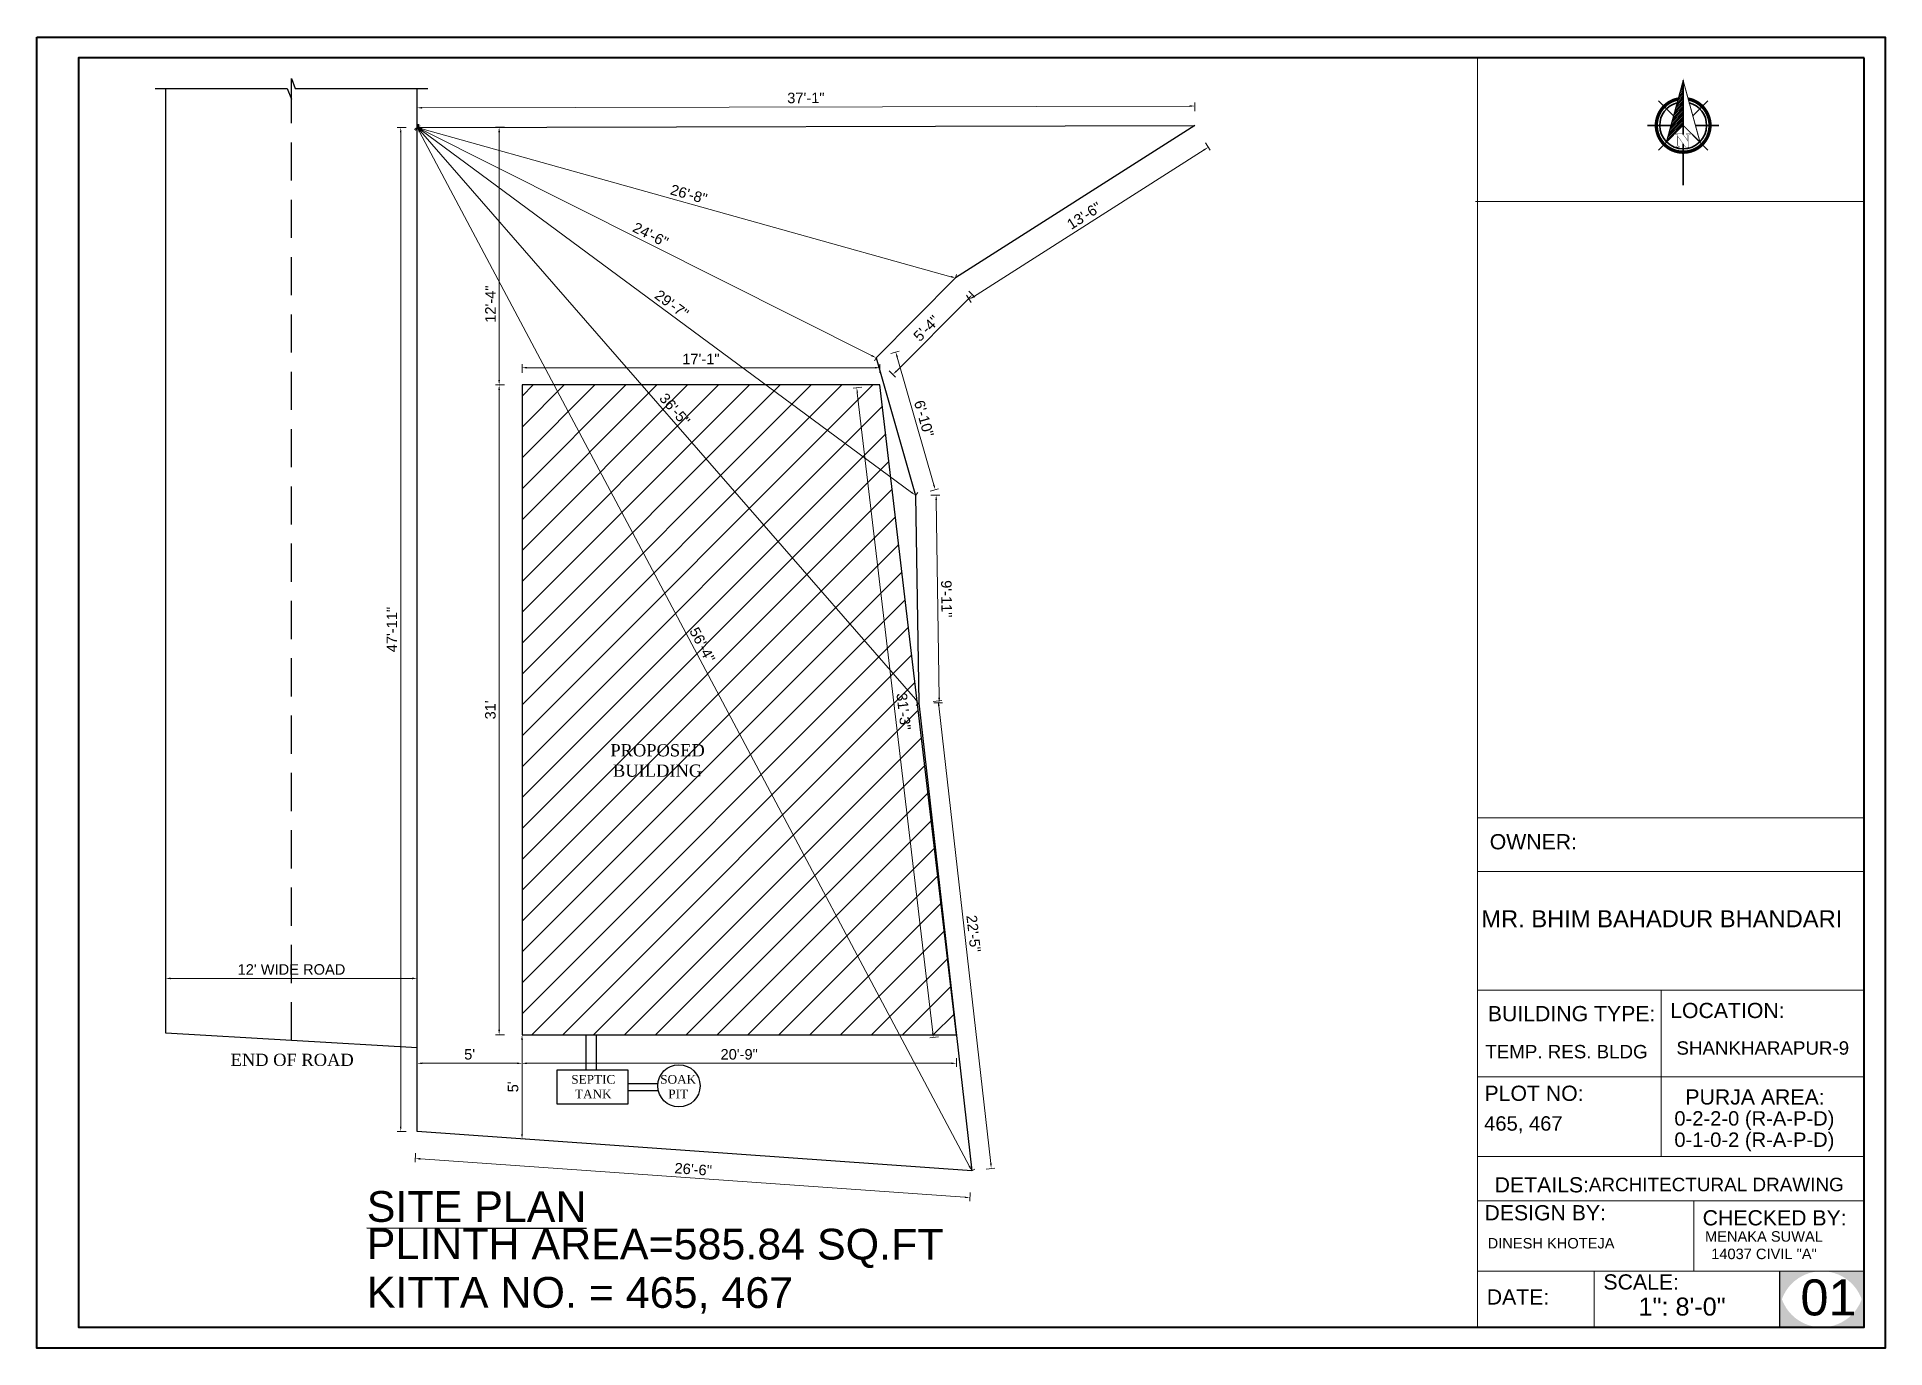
# Model space of a CAD drawing. Header units: inches. Extents: x 54699 to 80583, y -8431 to -3547.
# Drawn here: x 72546 to 73604, y -8431 to -7681 of the extents above; entities that cross this region are included whole.
import ezdxf

# ---------------------------------------------------------------- set-up
doc = ezdxf.new("R2010")
doc.units = ezdxf.units.IN
doc.header["$LTSCALE"] = 0.5
doc.header["$MEASUREMENT"] = 0
doc.header["$PDMODE"] = 66
doc.linetypes.add('HIDDEN2', pattern=[0.1875, 0.125, -0.0625])
for name, color, linetype, lineweight in [('Dimention', 5, 'Continuous', 20), ('Siteplan', 7, 'Continuous', 30), ('steps', 253, 'Continuous', 20), ('TEXT', 220, 'Continuous', 9), ('Toilet', 7, 'Continuous', 25)]:
    doc.layers.add(name, color=color, linetype=linetype, lineweight=lineweight)
doc.layers.add('Normal Wall', color=7, linetype='Continuous', lineweight=35, true_color=0xffaf89)
doc.layers.add('Rear Wall', color=7, linetype='Continuous', lineweight=20, true_color=0xd4e480)
doc.layers.add('plan wall', color=7, linetype='Continuous')
doc.layers.add('REBARS', color=5, linetype='Continuous')
doc.styles.add('Lettring Text', font='arial.ttf')
doc.styles.get("Standard").update_dxf_attribs({"font": 'arial.ttf'})
doc.styles.add('SwissBT', font='swiss.ttf', dxfattribs={"height": 12})
doc.dimstyles.new('Copy of Standard', dxfattribs={"dimtxt": 6, "dimasz": 2.875, "dimexe": 2, "dimexo": 4, "dimgap": 2, "dimtad": 1, "dimdec": 0, "dimrnd": 1, "dimzin": 0, "dimdsep": 46, "dimlunit": 4, "dimtxsty": 'Lettring Text', "dimcen": 0.1, "dimclrd": 7, "dimclre": 7, "dimclrt": 7, "dimazin": 0, "dimtfac": 0.645, "dimtdec": 0, "dimtmove": 1, "dimatfit": 0, "dimfxl": 3, "dimfxlon": 1, "dimtfillclr": 256, "dimtolj": 1, "dimtzin": 0, "dimlwd": -1, "dimlwe": -1, "dimarcsym": 2})

msp = doc.modelspace()

# ---------------------------------------------------------------- texts
at = {"color": 0}
for s, p in [('OWNER:', (73377.9, -8145.9)), ('LOCATION:', (73481.2, -8242.5))]:
    msp.add_text(s, height=8.7, dxfattribs=at).set_placement(p)
at = {"layer": 'plan wall', "ltscale": 3, "char_height": 17.612, "attachment_point": 7, "rotation": 359.9411}
for s, insert in [('{\\LSITE PLAN}', (72735, -8359.4)), ('{\\fArial TUR|b0|i0|c162|p34;PLINTH AREA=}585.84{\\fArial TUR|b0|i0|c162|p34; SQ.FT}', (72735, -8385.3)), ('KITTA NO. {\\fArial TUR|b0|i0|c162|p34;=} 465, 467', (72735, -8411.5))]:
    msp.add_mtext(s, dxfattribs=dict(at, insert=insert))
at = {"layer": 'steps', "color": 7, "ltscale": 0.3, "attachment_point": 2}
for s, insert, char_height, width in [('{\\fTimes New Roman|b0|i0|c0|p18;PROPOSED\\PBUILDING}', (72901.5, -8085.7), 7, 72.819), ('{\\fTimes New Roman|b0|i0|c0|p18;END OF ROAD}', (72692.3, -8262.9), 7, 108.201), ('{\\fTimes New Roman|b0|i0|c0|p18;SEPTIC \\PTANK}', (72864.7, -8275.1), 5, 55.268), ('{\\fTimes New Roman|b0|i0|c0|p18;SOAK\\PPIT}', (72913.3, -8275.1), 5, 55.268)]:
    msp.add_mtext(s, dxfattribs=dict(at, insert=insert, char_height=char_height, width=width))
at = {"layer": 'TEXT', "color": 0}
for s, height, p in [('OWNER:', 8.7, (73377.9, -8145.9)), ('LOCATION:', 8.7, (73481.2, -8242.5)), ('CHECKED BY:', 8.704, (73499.8, -8361.2)), ('CHECKED BY:', 8.704, (73499.8, -8361.2)), ('SCALE:', 8.7, (73443, -8397.9)), ('SCALE:', 8.7, (73443, -8397.9))]:
    msp.add_text(s, height=height, dxfattribs=at).set_placement(p)
at = {"layer": 'TEXT', "color": 0, "linetype": 'ByBlock', "style": 'SwissBT'}
for s, insert, char_height, width, attachment_point in [('MR. BHIM BAHADUR BHANDARI', (73476.4, -8180.8), 9.72, 229.433, 2), ('ARCHITECTURAL DRAWING', (73434.6, -8333.9), 7.74, 268.532, 1), ('DINESH KHOTEJA', (73376.7, -8368.4), 6, 201.528, 1), ('MENAKA SUWAL\\P14037 CIVIL "A"', (73534.9, -8364.5), 6, 88.549, 2)]:
    msp.add_mtext(s, dxfattribs=dict(at, insert=insert, char_height=char_height, width=width, attachment_point=attachment_point))
at = {"layer": 'TEXT', "color": 0, "attachment_point": 1}
for s, insert, char_height, width in [('BUILDING TYPE:', (73376.8, -8235.6), 8.704, 148.555), ('BUILDING TYPE:', (73376.8, -8235.6), 8.704, 148.555), ('PLOT NO: ', (73374.9, -8281.2), 8.7, 138.027), ('PLOT NO: ', (73374.9, -8281.2), 8.7, 138.027), ('PURJA AREA:', (73489.9, -8283.3), 8.704, 197.582), ('PURJA AREA:', (73489.9, -8283.3), 8.704, 197.582), ('DETAILS: ', (73380.7, -8333.6), 8.7, 138.027), ('DESIGN BY:', (73374.9, -8349.6), 8.7, 138.027), ('DESIGN BY:', (73374.9, -8349.6), 8.7, 138.027), ('DATE:', (73376.2, -8397.8), 8.7, 34.818)]:
    msp.add_mtext(s, dxfattribs=dict(at, insert=insert, char_height=char_height, width=width))
at = {"layer": 'TEXT', "color": 0, "linetype": 'ByBlock', "insert": (73375.4, -8257.9), "char_height": 7.671, "width": 381.035, "attachment_point": 1}
msp.add_mtext('TEMP. RES. BLDG', dxfattribs=at)
at = {"layer": 'TEXT', "color": 0, "linetype": 'ByBlock', "insert": (73484.8, -8255.8), "char_height": 7.671, "attachment_point": 1}
msp.add_mtext_dynamic_manual_height_columns('SHANKHARAPUR-9', width=381.035, gutter_width=1.53, heights=[0], dxfattribs=at)
at = {"layer": 'TEXT', "color": 0, "style": 'SwissBT'}
for s, insert, char_height, width, attachment_point in [('465, 467', (73374.7, -8298.7), 8.26, 163.214, 1), ('0-2-2-0 (R-A-P-D)', (73529.4, -8295.8), 8.256, 163.214, 2), ('0-1-0-2 (R-A-P-D)', (73529.4, -8308), 8.256, 163.214, 2), ('01', (73555.8, -8392.1), 20.64, 20.158, 1)]:
    msp.add_mtext(s, dxfattribs=dict(at, insert=insert, char_height=char_height, width=width, attachment_point=attachment_point))
at = {"layer": 'TEXT', "color": 0, "ltscale": 0.5, "insert": (73463.1, -8402.5), "char_height": 10.32, "width": 127.534, "attachment_point": 1, "style": 'SwissBT'}
msp.add_mtext('1": 8\'-0"', dxfattribs=at)
msp.add_mtext('1": 8\'-0"', dxfattribs=at)

# ---------------------------------------------------------------- blocks, each defined once
blk = doc.blocks.new('*X743')
at = {"color": 0}
for p, q in [((145.96, -414.6), (147.62, -412.94)), ((146.16, -413.87), (147.62, -412.41)), ((146.36, -413.14), (147.62, -411.88)), ((146.55, -412.41), (147.62, -411.35)), ((146.75, -411.68), (147.62, -410.82)), ((146.95, -410.95), (147.62, -410.29)), ((147.15, -410.22), (147.62, -409.76)), ((147.35, -409.49), (147.62, -409.23)), ((147.55, -408.76), (147.62, -408.7)), ((143.76, -422.63), (147.62, -418.77)), ((143.96, -421.9), (147.62, -418.24)), ((144.16, -421.17), (147.62, -417.71)), ((144.36, -420.44), (147.62, -417.18)), ((144.56, -419.71), (147.62, -416.65)), ((144.76, -418.98), (147.62, -416.12)), ((144.96, -418.25), (147.62, -415.59)), ((145.16, -417.52), (147.62, -415.06)), ((145.36, -416.79), (147.62, -414.53)), ((145.56, -416.06), (147.62, -414)), ((145.76, -415.33), (147.62, -413.47)), ((142.76, -426.28), (147.62, -421.42)), ((142.96, -425.55), (147.62, -420.89)), ((143.16, -424.82), (147.62, -420.36)), ((143.36, -424.09), (147.62, -419.83)), ((143.56, -423.36), (147.62, -419.3))]:
    blk.add_line(p, q, dxfattribs=at)
blk = doc.blocks.new('NORTH_15')
for p, q in [((-2.87, 2.87), (-7.37, 7.37)), ((0, 3.66), (0, 10.62)), ((2.87, 2.87), (7.37, 7.37)), ((-13.37, 0), (2.72, 0)), ((5.49, 0), (17.83, 0)), ((-2.87, -2.87), (-7.37, -7.37)), ((0, -3.66), (0, -10.62)), ((2.87, -2.87), (7.37, -7.37))]:
    blk.add_line(p, q)
at = {"const_width": 1}
for points in [[(0, -8, 1), (0, 8, 0.359415), (-7.86, 1.52, 1)], [(-7.86, -1.52, 0.359415), (0, -8, 1)]]:
    blk.add_lwpolyline(points, format="xyb", dxfattribs=at)
for points, const_width in [([(4.96, -5.01), (-13.37, 0), (4.9, 5), (0, 0), (4.96, -5.01)], 0.3), ([(5.93, -1.55), (6, -1.55), (6.07, -1.54), (6.13, -1.53), (6.17, -1.52), (6.22, -1.51), (6.26, -1.49), (6.28, -1.47), (6.3, -1.45), (6.32, -1.42), (6.33, -1.39), (6.35, -1.34), (6.36, -1.29), (6.37, -1.23), (6.38, -1.16), (6.38, -1.08), (6.38, -1), (6.54, -1), (6.54, -2.34), (6.38, -2.34), (6.38, -2.3), (6.38, -2.23), (6.38, -2.16), (6.37, -2.09), (6.36, -2.04), (6.35, -1.99), (6.33, -1.95), (6.32, -1.91), (6.3, -1.88), (6.28, -1.86), (6.26, -1.83), (6.22, -1.81), (6.18, -1.8), (6.13, -1.78), (6.07, -1.77), (6.01, -1.76), (5.95, -1.76), (2.66, -1.76), (2.66, -2.34), (2.5, -2.34), (2.5, -0.16), (4.71, 1.44), (3.14, 1.44), (3.07, 1.44), (3, 1.43), (2.94, 1.42), (2.89, 1.41), (2.85, 1.4), (2.81, 1.38), (2.78, 1.36), (2.76, 1.34), (2.74, 1.31), (2.72, 1.27), (2.7, 1.22), (2.69, 1.17), (2.68, 1.11), (2.67, 1.04), (2.66, 0.97), (2.66, 0.89), (2.66, 0.87), (2.5, 0.87), (2.5, 2.21), (2.66, 2.21), (2.66, 2.17), (2.66, 2.09), (2.67, 2.03), (2.68, 1.97), (2.69, 1.91), (2.7, 1.86), (2.71, 1.82), (2.73, 1.78), (2.75, 1.76), (2.77, 1.74), (2.8, 1.72), (2.85, 1.7), (2.89, 1.68), (2.94, 1.67), (3, 1.66), (3.07, 1.66), (3.14, 1.66), (6.54, 1.66), (6.54, 0.75), (3.33, -1.55), (5.93, -1.55), (5.93, -1.55)], 0.1)]:
    blk.add_lwpolyline(points, dxfattribs=dict(const_width=const_width))
for start, end in [(90, 164.973), (270, 90), (195.027, 270)]:
    blk.add_arc((0, 0), 7, start, end)
at = {"rotation": 90}
blk.add_blockref('*X743', (-421.89, -147.62), dxfattribs=at)
blk = doc.blocks.new('A$C0BDB7EE9')
at = {"layer": 'Siteplan', "xscale": 2.999999999999779, "yscale": 2.999999999999779, "zscale": 2.999999999999779, "rotation": 247.8612575918487}
blk.add_blockref('NORTH_15', (20.2, 49.5), dxfattribs=at)
blk = doc.blocks.new('A$C327B4BBD')
at = {"layer": 'Dimention', "ltscale": 0.3, "xscale": 1.171875000000082, "yscale": 1.171875000000082, "zscale": 1.171875000000082, "rotation": 112.1387424081494}
blk.add_blockref('A$C0BDB7EE9', (16.1, 0), dxfattribs=at)
blk = doc.blocks.new('*D1208')
at = {"layer": 'Defpoints', "color": 0, "transparency": 16777216}
for p in [(72823.9, -7870.2), (72823.9, -7880.1), (73028.8, -7880.1)]:
    blk.add_point(p, dxfattribs=at)
at = {"layer": 'steps', "color": 7, "transparency": 16777216}
for p, q in [((72823.9, -7873.2), (72823.9, -7868.2)), ((73025.9, -7870.2), (72826.8, -7870.2)), ((73028.8, -7873.2), (73028.8, -7868.2))]:
    blk.add_line(p, q, dxfattribs=at)
for points in [[(72826.8, -7869.7), (72826.8, -7870.7), (72823.9, -7870.2)], [(73025.9, -7869.7), (73025.9, -7870.7), (73028.8, -7870.2)]]:
    blk.add_solid(points, dxfattribs=at)
at = {"layer": 'steps', "color": 7, "transparency": 16777216, "insert": (72926.3, -7865.2), "char_height": 6, "attachment_point": 5, "style": 'Lettring Text'}
blk.add_mtext('\\A1;17\'-1"', dxfattribs=at)
blk = doc.blocks.new('*D1209')
at = {"layer": 'Defpoints', "color": 0, "transparency": 16777216}
for p in [(72823.9, -7880.1), (72810.8, -8252.1), (72823.9, -8252.1)]:
    blk.add_point(p, dxfattribs=at)
at = {"layer": 'steps', "color": 7, "transparency": 16777216}
for p, q in [((72813.8, -7880.1), (72808.8, -7880.1)), ((72810.8, -7883), (72810.8, -8249.2)), ((72813.8, -8252.1), (72808.8, -8252.1))]:
    blk.add_line(p, q, dxfattribs=at)
for points in [[(72810.3, -7883), (72811.3, -7883), (72810.8, -7880.1)], [(72810.3, -8249.2), (72811.3, -8249.2), (72810.8, -8252.1)]]:
    blk.add_solid(points, dxfattribs=at)
at = {"layer": 'steps', "color": 7, "transparency": 16777216, "insert": (72805.8, -8066.1), "char_height": 6, "attachment_point": 5, "rotation": 90, "style": 'Lettring Text'}
blk.add_mtext("\\A1;31'", dxfattribs=at)
blk = doc.blocks.new('*D1210')
at = {"layer": 'Defpoints', "color": 0, "transparency": 16777216}
for p in [(72823.9, -8252.1), (73072.6, -8252.1), (73072.6, -8268.4)]:
    blk.add_point(p, dxfattribs=at)
at = {"layer": 'steps', "color": 7, "transparency": 16777216}
for p, q in [((72823.9, -8265.4), (72823.9, -8270.4)), ((72826.8, -8268.4), (73069.7, -8268.4)), ((73072.6, -8265.4), (73072.6, -8270.4))]:
    blk.add_line(p, q, dxfattribs=at)
for points in [[(72826.8, -8267.9), (72826.8, -8268.9), (72823.9, -8268.4)], [(73069.7, -8267.9), (73069.7, -8268.9), (73072.6, -8268.4)]]:
    blk.add_solid(points, dxfattribs=at)
at = {"layer": 'steps', "color": 7, "transparency": 16777216, "insert": (72948.2, -8263.3), "char_height": 6, "attachment_point": 5, "style": 'Lettring Text'}
blk.add_mtext('\\A1;20\'-9"', dxfattribs=at)
blk = doc.blocks.new('*D1211')
at = {"layer": 'Defpoints', "color": 0, "transparency": 16777216}
for p in [(73015.5, -7881.6), (73028.8, -7880.1), (73072.6, -8252.1)]:
    blk.add_point(p, dxfattribs=at)
at = {"layer": 'steps', "color": 7, "transparency": 16777216}
for p, q in [((73018.5, -7881.3), (73013.5, -7881.9)), ((73059, -8250.8), (73015.8, -7884.5)), ((73062.3, -8253.3), (73057.3, -8253.9))]:
    blk.add_line(p, q, dxfattribs=at)
for points in [[(73016.3, -7884.4), (73015.4, -7884.6), (73015.5, -7881.6)], [(73059.4, -8250.7), (73058.5, -8250.8), (73059.3, -8253.6)]]:
    blk.add_solid(points, dxfattribs=at)
at = {"layer": 'steps', "color": 7, "transparency": 16777216, "insert": (73042.4, -8067), "char_height": 6, "attachment_point": 5, "rotation": 276.7164, "style": 'Lettring Text'}
blk.add_mtext('\\A1;31\'-3"', dxfattribs=at)
blk = doc.blocks.new('*D1212')
at = {"layer": 'Defpoints', "color": 0, "transparency": 16777216}
for p in [(72763.9, -8307.5), (72762.8, -8322.9), (73081.4, -8329.9)]:
    blk.add_point(p, dxfattribs=at)
at = {"layer": 'steps', "color": 7, "transparency": 16777216}
for p, q in [((72763, -8319.9), (72762.7, -8324.9)), ((73077.4, -8345.1), (72765.7, -8323.1)), ((73080.5, -8342.3), (73080.2, -8347.3))]:
    blk.add_line(p, q, dxfattribs=at)
for points in [[(72765.7, -8322.6), (72765.6, -8323.6), (72762.8, -8322.9)], [(73077.5, -8344.7), (73077.4, -8345.6), (73080.3, -8345.3)]]:
    blk.add_solid(points, dxfattribs=at)
at = {"layer": 'steps', "color": 7, "transparency": 16777216, "insert": (72921.9, -8329.1), "char_height": 6, "attachment_point": 5, "rotation": 355.9627, "style": 'Lettring Text'}
blk.add_mtext('\\A1;26\'-6"', dxfattribs=at)
blk = doc.blocks.new('*D1213')
at = {"layer": 'Defpoints', "color": 0, "transparency": 16777216}
for p in [(72754.5, -7732.6), (72763.9, -7732.6), (72763.9, -8307.5)]:
    blk.add_point(p, dxfattribs=at)
at = {"layer": 'steps', "color": 7, "transparency": 16777216}
for p, q in [((72757.5, -7732.6), (72752.5, -7732.6)), ((72754.5, -8304.6), (72754.5, -7735.5)), ((72757.5, -8307.5), (72752.5, -8307.5))]:
    blk.add_line(p, q, dxfattribs=at)
for points in [[(72754, -7735.5), (72754.9, -7735.5), (72754.5, -7732.6)], [(72754, -8304.6), (72754.9, -8304.6), (72754.5, -8307.5)]]:
    blk.add_solid(points, dxfattribs=at)
at = {"layer": 'steps', "color": 7, "transparency": 16777216, "insert": (72749.4, -8020.1), "char_height": 6, "attachment_point": 5, "rotation": 90, "style": 'Lettring Text'}
blk.add_mtext('\\A1;47\'-11"', dxfattribs=at)
blk = doc.blocks.new('*D1214')
at = {"layer": 'Defpoints', "color": 0, "transparency": 16777216}
for p in [(73209, -7720.4), (72763.9, -7732.6), (73209, -7731.6)]:
    blk.add_point(p, dxfattribs=at)
at = {"layer": 'steps', "color": 7, "transparency": 16777216}
for p, q in [((72763.9, -7724.4), (72763.9, -7719.4)), ((72766.7, -7721.4), (73206.1, -7720.4)), ((73209, -7723.4), (73209, -7718.4))]:
    blk.add_line(p, q, dxfattribs=at)
for points in [[(72766.7, -7720.9), (72766.7, -7721.9), (72763.9, -7721.4)], [(73206.1, -7719.9), (73206.1, -7720.9), (73209, -7720.4)]]:
    blk.add_solid(points, dxfattribs=at)
at = {"layer": 'steps', "color": 7, "transparency": 16777216, "insert": (72986.4, -7715.8), "char_height": 6, "attachment_point": 5, "rotation": 0.1269, "style": 'Lettring Text'}
blk.add_mtext('\\A1;37\'-1"', dxfattribs=at)
blk = doc.blocks.new('*D1215')
at = {"layer": 'Defpoints', "color": 0, "transparency": 16777216}
for p in [(73209, -7731.6), (73072.1, -7818.8), (73079.9, -7831.1)]:
    blk.add_point(p, dxfattribs=at)
at = {"layer": 'steps', "color": 7, "transparency": 16777216}
for p, q in [((73215.2, -7741.4), (73217.9, -7745.6)), ((73214.4, -7745.5), (73082.3, -7829.6)), ((73078.3, -7828.6), (73081, -7832.8))]:
    blk.add_line(p, q, dxfattribs=at)
for points in [[(73214.2, -7745.1), (73214.7, -7745.9), (73216.8, -7743.9)], [(73082.1, -7829.2), (73082.6, -7830), (73079.9, -7831.1)]]:
    blk.add_solid(points, dxfattribs=at)
at = {"layer": 'steps', "color": 7, "transparency": 16777216, "insert": (73145.7, -7783.2), "char_height": 6, "attachment_point": 5, "rotation": 32.4916, "style": 'Lettring Text'}
blk.add_mtext('\\A1;13\'-6"', dxfattribs=at)
blk = doc.blocks.new('*D1216')
at = {"layer": 'Defpoints', "color": 0, "transparency": 16777216}
for p in [(73072.1, -7818.8), (73026.6, -7864.5), (73036.2, -7874.1)]:
    blk.add_point(p, dxfattribs=at)
at = {"layer": 'steps', "color": 7, "transparency": 16777216}
for p, q in [((73079.6, -7826.3), (73083.2, -7829.8)), ((73079.7, -7830.5), (73038.3, -7872.1)), ((73034.1, -7872), (73037.7, -7875.6))]:
    blk.add_line(p, q, dxfattribs=at)
for points in [[(73079.4, -7830.1), (73080.1, -7830.8), (73081.7, -7828.4)], [(73037.9, -7871.8), (73038.6, -7872.4), (73036.2, -7874.1)]]:
    blk.add_solid(points, dxfattribs=at)
at = {"layer": 'steps', "color": 7, "transparency": 16777216, "insert": (73055.4, -7847.7), "char_height": 6, "attachment_point": 5, "rotation": 45.1274, "style": 'Lettring Text'}
blk.add_mtext('\\A1;5\'-4"', dxfattribs=at)
blk = doc.blocks.new('*D1217')
at = {"layer": 'Defpoints', "color": 0, "transparency": 16777216}
for p in [(73026.6, -7864.5), (73049.2, -7943.3), (73060.5, -7940)]:
    blk.add_point(p, dxfattribs=at)
at = {"layer": 'steps', "color": 7, "transparency": 16777216}
for p, q in [((73035, -7862.1), (73039.8, -7860.8)), ((73038.6, -7864.1), (73059.7, -7937.3)), ((73057.6, -7940.9), (73062.4, -7939.5))]:
    blk.add_line(p, q, dxfattribs=at)
for points in [[(73039.1, -7863.9), (73038.2, -7864.2), (73037.8, -7861.3)], [(73060.1, -7937.1), (73059.2, -7937.4), (73060.5, -7940)]]:
    blk.add_solid(points, dxfattribs=at)
at = {"layer": 'steps', "color": 7, "transparency": 16777216, "insert": (73054, -7899.3), "char_height": 6, "attachment_point": 5, "rotation": 286.0454, "style": 'Lettring Text'}
blk.add_mtext('\\A1;6\'-10"', dxfattribs=at)
blk = doc.blocks.new('*D1218')
at = {"layer": 'Defpoints', "color": 0, "transparency": 16777216}
for p in [(73049.2, -7943.3), (73062.7, -8062), (73051, -8062.2)]:
    blk.add_point(p, dxfattribs=at)
at = {"layer": 'steps', "color": 7, "transparency": 16777216}
for p, q in [((73058, -7943.1), (73063, -7943.1)), ((73061, -7946), (73062.7, -8059.1)), ((73059.7, -8062), (73064.7, -8062))]:
    blk.add_line(p, q, dxfattribs=at)
for points in [[(73061.5, -7946), (73060.5, -7946), (73061, -7943.1)], [(73063.2, -8059.1), (73062.2, -8059.1), (73062.7, -8062)]]:
    blk.add_solid(points, dxfattribs=at)
at = {"layer": 'steps', "color": 7, "transparency": 16777216, "insert": (73066.9, -8002.5), "char_height": 6, "attachment_point": 5, "rotation": 270.8525, "style": 'Lettring Text'}
blk.add_mtext('\\A1;9\'-11"', dxfattribs=at)
blk = doc.blocks.new('*D1219')
at = {"layer": 'Defpoints', "color": 0, "transparency": 16777216}
for p in [(73051, -8062.2), (73081.4, -8329.9), (73092.6, -8328.6)]:
    blk.add_point(p, dxfattribs=at)
at = {"layer": 'steps', "color": 7, "transparency": 16777216}
for p, q in [((73059.2, -8061.2), (73064.2, -8060.7)), ((73062.5, -8063.8), (73092.2, -8325.8)), ((73089.6, -8329), (73094.6, -8328.4))]:
    blk.add_line(p, q, dxfattribs=at)
for points in [[(73063, -8063.7), (73062, -8063.8), (73062.2, -8060.9)], [(73092.7, -8325.7), (73091.8, -8325.8), (73092.6, -8328.6)]]:
    blk.add_solid(points, dxfattribs=at)
at = {"layer": 'steps', "color": 7, "transparency": 16777216, "insert": (73082.4, -8194.2), "char_height": 6, "attachment_point": 5, "rotation": 276.4761, "style": 'Lettring Text'}
blk.add_mtext('\\A1;22\'-5"', dxfattribs=at)
blk = doc.blocks.new('*D1204')
at = {"layer": 'Defpoints', "color": 0, "transparency": 16777216}
for p in [(72763.9, -7732.6), (73072.1, -7818.8), (73072.1, -7818.8)]:
    blk.add_point(p, dxfattribs=at)
at = {"layer": 'steps', "color": 7, "transparency": 16777216}
for p, q in [((72763.9, -7732.6), (72764.4, -7730.7)), ((72766.6, -7733.4), (73069.3, -7818.1)), ((73072.1, -7818.8), (73072.6, -7816.9))]:
    blk.add_line(p, q, dxfattribs=at)
for points in [[(72766.8, -7732.9), (72766.5, -7733.9), (72763.9, -7732.6)], [(73069.5, -7817.6), (73069.2, -7818.5), (73072.1, -7818.8)]]:
    blk.add_solid(points, dxfattribs=at)
at = {"layer": 'steps', "color": 7, "transparency": 16777216, "insert": (72919.4, -7770.9), "char_height": 6, "attachment_point": 5, "rotation": 344.3733, "style": 'Lettring Text'}
blk.add_mtext('\\A1;26\'-8"', dxfattribs=at)
blk = doc.blocks.new('*D1205')
at = {"layer": 'Defpoints', "color": 0, "transparency": 16777216}
for p in [(72763.9, -7732.6), (73026.6, -7864.5), (73026.6, -7864.5)]:
    blk.add_point(p, dxfattribs=at)
at = {"layer": 'steps', "color": 7, "transparency": 16777216}
for p, q in [((72763.9, -7732.6), (72763, -7734.4)), ((72766.4, -7733.9), (73024, -7863.3)), ((73026.6, -7864.5), (73025.7, -7866.3))]:
    blk.add_line(p, q, dxfattribs=at)
for points in [[(72766.7, -7733.5), (72766.2, -7734.3), (72763.9, -7732.6)], [(73024.2, -7862.8), (73023.8, -7863.7), (73026.6, -7864.5)]]:
    blk.add_solid(points, dxfattribs=at)
at = {"layer": 'steps', "color": 7, "transparency": 16777216, "insert": (72897.5, -7794.1), "char_height": 6, "attachment_point": 5, "rotation": 333.3366, "style": 'Lettring Text'}
blk.add_mtext('\\A1;24\'-6"', dxfattribs=at)
blk = doc.blocks.new('*D1207')
at = {"layer": 'Defpoints', "color": 0, "transparency": 16777216}
for p in [(72763.9, -7732.6), (73049.2, -7943.3), (73049.2, -7943.3)]:
    blk.add_point(p, dxfattribs=at)
at = {"layer": 'steps', "color": 7, "transparency": 16777216}
for p, q in [((72763.9, -7732.6), (72765.1, -7731)), ((72766.2, -7734.3), (73046.9, -7941.6)), ((73049.2, -7943.3), (73050.4, -7941.7))]:
    blk.add_line(p, q, dxfattribs=at)
for points in [[(72766.5, -7733.9), (72765.9, -7734.7), (72763.9, -7732.6)], [(73047.2, -7941.2), (73046.6, -7941.9), (73049.2, -7943.3)]]:
    blk.add_solid(points, dxfattribs=at)
at = {"layer": 'steps', "color": 7, "transparency": 16777216, "insert": (72909.6, -7833.9), "char_height": 6, "attachment_point": 5, "rotation": 323.5657, "style": 'Lettring Text'}
blk.add_mtext('\\A1;29\'-7"', dxfattribs=at)
blk = doc.blocks.new('*D1222')
at = {"layer": 'Defpoints', "color": 0, "transparency": 16777216}
for p in [(72763.9, -7732.6), (73051, -8062.2), (73051, -8062.2)]:
    blk.add_point(p, dxfattribs=at)
at = {"layer": 'steps', "color": 7, "transparency": 16777216}
for p, q in [((72763.9, -7732.6), (72762.4, -7733.9)), ((72765.8, -7734.8), (73049.1, -8060)), ((73051, -8062.2), (73049.5, -8063.5))]:
    blk.add_line(p, q, dxfattribs=at)
for points in [[(72766.1, -7734.5), (72765.4, -7735.1), (72763.9, -7732.6)], [(73049.5, -8059.7), (73048.8, -8060.3), (73051, -8062.2)]]:
    blk.add_solid(points, dxfattribs=at)
at = {"layer": 'steps', "color": 7, "transparency": 16777216, "insert": (72911.3, -7894.1), "char_height": 6, "attachment_point": 5, "rotation": 311.0653, "style": 'Lettring Text'}
blk.add_mtext('\\A1;36\'-5"', dxfattribs=at)
blk = doc.blocks.new('*D1223')
at = {"layer": 'Defpoints', "color": 0, "transparency": 16777216}
for p in [(72763.9, -7732.6), (72763.9, -7732.6), (73081.4, -8329.9)]:
    blk.add_point(p, dxfattribs=at)
at = {"layer": 'steps', "color": 7, "transparency": 16777216}
for p, q in [((72763.9, -7732.6), (72765.6, -7731.7)), ((73080, -8327.4), (72765.2, -7735.2)), ((73081.4, -8329.9), (73083.2, -8329))]:
    blk.add_line(p, q, dxfattribs=at)
for points in [[(72765.7, -7734.9), (72764.8, -7735.4), (72763.9, -7732.6)], [(73080.5, -8327.1), (73079.6, -8327.6), (73081.4, -8329.9)]]:
    blk.add_solid(points, dxfattribs=at)
at = {"layer": 'steps', "color": 7, "transparency": 16777216, "insert": (72927.1, -8028.9), "char_height": 6, "attachment_point": 5, "rotation": 297.9951, "style": 'Lettring Text'}
blk.add_mtext('\\A1;56\'-4"', dxfattribs=at)
blk = doc.blocks.new('*D1220')
at = {"layer": 'Defpoints', "color": 0, "transparency": 16777216}
for p in [(72619.9, -8219.8), (72619.9, -8251.1), (72763.9, -8259.5)]:
    blk.add_point(p, dxfattribs=at)
at = {"layer": 'steps', "color": 7, "transparency": 16777216}
for p, q in [((72619.9, -8222.8), (72619.9, -8217.8)), ((72761, -8219.8), (72622.8, -8219.8)), ((72763.9, -8222.8), (72763.9, -8217.8))]:
    blk.add_line(p, q, dxfattribs=at)
for points in [[(72622.8, -8219.3), (72622.8, -8220.3), (72619.9, -8219.8)], [(72761, -8219.3), (72761, -8220.3), (72763.9, -8219.8)]]:
    blk.add_solid(points, dxfattribs=at)
at = {"layer": 'steps', "color": 7, "transparency": 16777216, "insert": (72691.9, -8214.7), "char_height": 6, "attachment_point": 5, "style": 'Lettring Text'}
blk.add_mtext("\\A1;12' WIDE ROAD", dxfattribs=at)
blk = doc.blocks.new('*D1221')
at = {"layer": 'Defpoints', "color": 0, "transparency": 16777216}
for p in [(72763.9, -8252.1), (72823.9, -8252.1), (72763.9, -8268.4)]:
    blk.add_point(p, dxfattribs=at)
at = {"layer": 'steps', "color": 7, "transparency": 16777216}
for p, q in [((72763.9, -8265.4), (72763.9, -8270.4)), ((72821, -8268.4), (72766.8, -8268.4)), ((72823.9, -8265.4), (72823.9, -8270.4))]:
    blk.add_line(p, q, dxfattribs=at)
for points in [[(72766.8, -8267.9), (72766.8, -8268.9), (72763.9, -8268.4)], [(72821, -8267.9), (72821, -8268.9), (72823.9, -8268.4)]]:
    blk.add_solid(points, dxfattribs=at)
at = {"layer": 'steps', "color": 7, "transparency": 16777216, "insert": (72793.9, -8263.3), "char_height": 6, "attachment_point": 5, "style": 'Lettring Text'}
blk.add_mtext("\\A1;5'", dxfattribs=at)
blk = doc.blocks.new('*D1206')
at = {"layer": 'Defpoints', "color": 0, "transparency": 16777216}
for p in [(72823.9, -8252.1), (72823.9, -8311.7), (72823.9, -8311.7)]:
    blk.add_point(p, dxfattribs=at)
at = {"layer": 'steps', "color": 7, "transparency": 16777216}
for p, q in [((72823.9, -8252.1), (72825.9, -8252.1)), ((72823.9, -8255), (72823.9, -8308.9)), ((72823.9, -8311.7), (72825.9, -8311.7))]:
    blk.add_line(p, q, dxfattribs=at)
for points in [[(72823.4, -8255), (72824.4, -8255), (72823.9, -8252.1)], [(72823.4, -8308.9), (72824.4, -8308.9), (72823.9, -8311.7)]]:
    blk.add_solid(points, dxfattribs=at)
at = {"layer": 'steps', "color": 7, "transparency": 16777216, "insert": (72818.8, -8281.9), "char_height": 6, "attachment_point": 5, "rotation": 90, "style": 'Lettring Text'}
blk.add_mtext("\\A1;5'", dxfattribs=at)
blk = doc.blocks.new('*D1224')
at = {"layer": 'Defpoints', "color": 0, "transparency": 16777216}
for p in [(72810.8, -7732.5), (72823.6, -7732.5), (72823.9, -7880.1)]:
    blk.add_point(p, dxfattribs=at)
at = {"layer": 'steps', "color": 7, "transparency": 16777216}
for p, q in [((72813.8, -7732.5), (72808.8, -7732.5)), ((72810.8, -7877.2), (72810.8, -7735.4)), ((72813.8, -7880.1), (72808.8, -7880.1))]:
    blk.add_line(p, q, dxfattribs=at)
for points in [[(72810.3, -7735.4), (72811.3, -7735.4), (72810.8, -7732.5)], [(72810.3, -7877.2), (72811.3, -7877.2), (72810.8, -7880.1)]]:
    blk.add_solid(points, dxfattribs=at)
at = {"layer": 'steps', "color": 7, "transparency": 16777216, "insert": (72805.8, -7833.8), "char_height": 6, "attachment_point": 5, "rotation": 90, "style": 'Lettring Text'}
blk.add_mtext('\\A1;12\'-4"', dxfattribs=at)

# ---------------------------------------------------------------- dimensions: what is measured, and where the dimension line sits
at = {"layer": 'steps'}
for p1, p2, distance, picture, middle in [((72763.9, -7732.6), (73209, -7731.6), 11.2, '*D1214', (72986.4, -7715.8)), ((72763.9, -7732.6), (73051, -8062.2), 0, '*D1222', (72911.3, -7894.1)), ((72763.9, -7732.6), (73026.6, -7864.5), 0, '*D1205', (72897.5, -7794.1)), ((72763.9, -7732.6), (73072.1, -7818.8), 0, '*D1204', (72919.4, -7770.9)), ((72763.9, -7732.6), (73049.2, -7943.3), 0, '*D1207', (72909.6, -7833.9)), ((73081.4, -8329.9), (72763.9, -7732.6), 0, '*D1223', (72927.1, -8028.9)), ((73209, -7731.6), (73072.1, -7818.8), 14.6, '*D1215', (73145.7, -7783.2)), ((73072.1, -7818.8), (73026.6, -7864.5), 13.6, '*D1216', (73055.4, -7847.7)), ((73026.6, -7864.5), (73049.2, -7943.3), 11.7, '*D1217', (73054, -7899.3)), ((73072.6, -8252.1), (73028.8, -7880.1), 13.3, '*D1211', (73042.4, -8067)), ((73049.2, -7943.3), (73051, -8062.2), 11.7, '*D1218', (73066.9, -8002.5)), ((73051, -8062.2), (73081.4, -8329.9), 11.2, '*D1219', (73082.4, -8194.2)), ((73081.4, -8329.9), (72763.9, -8307.5), 15.5, '*D1212', (72921.9, -8329.1))]:
    dim = msp.add_aligned_dim(p1=p1, p2=p2, distance=distance, dimstyle='Copy of Standard', dxfattribs=at)
    dim.commit()
    dim.dimension.update_dxf_attribs({"geometry": picture, "text_midpoint": middle})
for base, p1, p2, picture, middle in [((72754.5, -7732.6), (72763.9, -8307.5), (72763.9, -7732.6), '*D1213', (72749.4, -8020.1)), ((72810.8, -8252.1), (72823.9, -7880.1), (72823.9, -8252.1), '*D1209', (72805.8, -8066.1)), ((72823.9, -8311.7), (72823.9, -8252.1), (72823.9, -8311.7), '*D1206', (72818.8, -8281.9))]:
    dim = msp.add_linear_dim(base=base, p1=p1, p2=p2, angle=90, dimstyle='Copy of Standard', dxfattribs=at)
    dim.commit()
    dim.dimension.update_dxf_attribs({"geometry": picture, "text_midpoint": middle})
dim = msp.add_linear_dim(base=(72810.8, -7732.5), p1=(72823.9, -7880.1), p2=(72823.6, -7732.5), angle=90, dimstyle='Copy of Standard', dxfattribs=at)
dim.commit()
dim.dimension.update_dxf_attribs({"geometry": '*D1224', "text_midpoint": (72810.8, -7833.8), "dimtype": 160})
for base, p1, p2, picture, middle in [((72823.9, -7870.2), (73028.8, -7880.1), (72823.9, -7880.1), '*D1208', (72926.3, -7865.2)), ((72763.9, -8268.4), (72823.9, -8252.1), (72763.9, -8252.1), '*D1221', (72793.9, -8263.3)), ((73072.6, -8268.4), (72823.9, -8252.1), (73072.6, -8252.1), '*D1210', (72948.2, -8263.3))]:
    dim = msp.add_linear_dim(base=base, p1=p1, p2=p2, dimstyle='Copy of Standard', dxfattribs=at)
    dim.commit()
    dim.dimension.update_dxf_attribs({"geometry": picture, "text_midpoint": middle})
dim = msp.add_linear_dim(base=(72619.9, -8219.8), p1=(72763.9, -8259.5), p2=(72619.9, -8251.1), text="12' WIDE ROAD", dimstyle='Copy of Standard', dxfattribs=at)
dim.commit()
dim.dimension.update_dxf_attribs({"geometry": '*D1220', "text_midpoint": (72691.9, -8214.7)})

# ---------------------------------------------------------------- hatches: boundary and pattern name
msp.add_hatch(color=0).paths.add_polyline_path([(73592.3, -8387.4), (73568, -8387.4, -0.414214), (73592.3, -8411.7)])
at = {"layer": 'steps', "ltscale": 0.3, "transparency": 33554623}
h = msp.add_hatch(dxfattribs=at)
h.set_pattern_fill('ANSI31', scale=100)
h.set_pattern_definition([(45, (-342.23, -3111.768), (-8.8388348, 8.8388348), [])])
h.paths.add_polyline_path([(73072.6, -8252.1), (73028.8, -7880.1), (72823.9, -7880.1), (72823.9, -8252.1)])
h.paths.add_polyline_path([(72898.6, -7889), (72914.6, -7907.3), (72923.9, -7899.2), (72907.9, -7880.9)], flags=24)
h.paths.add_polyline_path([(73034.8, -8055.7), (73037.7, -8079.9), (73050, -8078.4), (73047.1, -8054.3)], flags=24)
h.paths.add_polyline_path([(72915.9, -8021.1), (72927.3, -8042.6), (72938.3, -8036.8), (72926.8, -8015.3)], flags=24)
h.paths.add_polyline_path([(72873.5, -8108.3), (72929.8, -8108.3), (72929.8, -8081.7), (72873.5, -8081.7)], flags=24)
at = {"layer": 'TEXT'}
for points in [[(73568, -8387.4), (73543.7, -8387.4), (73543.7, -8411.7, -0.414214)], [(73568, -8387.4), (73543.7, -8387.4), (73543.7, -8411.7, -0.414214)], [(73592.3, -8387.4), (73568, -8387.4, -0.414214), (73592.3, -8411.7)], [(73543.7, -8395.2), (73543.7, -8419.5), (73568, -8419.5, -0.414214)], [(73543.7, -8395.2), (73543.7, -8419.5), (73568, -8419.5, -0.414214)], [(73592.3, -8395.2, -0.414214), (73568, -8419.5), (73592.3, -8419.5)], [(73592.3, -8395.2, -0.414214), (73568, -8419.5), (73592.3, -8419.5)]]:
    msp.add_hatch(color=0, dxfattribs=at).paths.add_polyline_path(points)

# ---------------------------------------------------------------- linework, layer by layer
at = {"color": 0}
msp.add_line((73543.7, -8387.4), (73543.7, -8419.5), dxfattribs=at)
msp.add_line((73543.7, -8387.4), (73543.7, -8419.5), dxfattribs=at)
at = {"layer": 'Normal Wall'}
for points in [[(72546.2, -7680.9), (73604.2, -7680.9), (73604.2, -8431.4), (72546.2, -8431.4)], [(72546.2, -7680.9), (73604.2, -7680.9), (73604.2, -8431.4), (72546.2, -8431.4)], [(73592.3, -7692.8), (72570, -7692.8), (72570, -8419.5), (73592.3, -8419.5)], [(73592.3, -7692.8), (72570, -7692.8), (72570, -8419.5), (73592.3, -8419.5)]]:
    msp.add_lwpolyline(points, close=True, dxfattribs=at)
at = {"layer": 'Rear Wall'}
for p, q in [((73370.9, -8137), (73370.9, -7692.8)), ((73369.7, -7775.1), (73592.3, -7775.1)), ((73370.9, -8127.8), (73592.3, -8127.8)), ((73370.9, -8127.8), (73592.3, -8127.8)), ((73370.9, -8127.8), (73592.3, -8127.8)), ((73370.9, -8127.8), (73592.3, -8127.8)), ((73370.9, -8158.6), (73592.3, -8158.6)), ((73370.9, -8158.6), (73592.3, -8158.6)), ((73370.9, -8226.6), (73592.3, -8226.6)), ((73370.9, -8226.6), (73592.3, -8226.6)), ((73476.1, -8226.6), (73476.1, -8312.5)), ((73476.1, -8226.6), (73476.1, -8321.8)), ((73370.9, -8276.1), (73592.3, -8276.1)), ((73370.9, -8276.1), (73592.3, -8276.1)), ((73370.9, -8321.8), (73592.3, -8321.8)), ((73370.9, -8347.2), (73592.3, -8347.2)), ((73370.9, -8347.2), (73592.3, -8347.2)), ((73494.7, -8387.4), (73494.7, -8347.2)), ((73494.7, -8387.4), (73494.7, -8347.2)), ((73370.9, -8387.4), (73592.3, -8387.4)), ((73370.9, -8387.4), (73592.3, -8387.4)), ((73437.6, -8387.4), (73437.6, -8419.5)), ((73437.6, -8387.4), (73437.6, -8419.5))]:
    msp.add_line(p, q, dxfattribs=at)
msp.add_lwpolyline([(73370.9, -8127.8), (73592.3, -8127.8), (73592.3, -8419.5), (73370.9, -8419.5)], close=True, dxfattribs=at)
msp.add_lwpolyline([(73370.9, -8127.8), (73592.3, -8127.8), (73592.3, -8419.5), (73370.9, -8419.5)], close=True, dxfattribs=at)
at = {"layer": 'Toilet'}
for p, q in [((72619.9, -8251.1), (72619.9, -7710.4)), ((72763.9, -7732.6), (72763.9, -7710.4)), ((72763.9, -7732.6), (73209, -7731.6)), ((72763.9, -8307.5), (72763.9, -7732.6)), ((73209, -7731.6), (73072.1, -7818.8)), ((73072.1, -7818.8), (73026.6, -7864.5)), ((73026.6, -7864.5), (73049.2, -7943.3)), ((73049.2, -7943.3), (73051, -8062.2)), ((73051, -8062.2), (73081.4, -8329.9)), ((72763.9, -8259.5), (72619.9, -8251.1)), ((72860.6, -8272.1), (72860.6, -8252.1)), ((72866.6, -8272.1), (72866.6, -8252.1)), ((72884.5, -8279.9), (72901.6, -8279.9)), ((72884.5, -8283.9), (72901.9, -8283.9)), ((73081.4, -8329.9), (72763.9, -8307.5))]:
    msp.add_line(p, q, dxfattribs=at)
at = {"layer": 'Toilet', "linetype": 'HIDDEN2', "ltscale": 350}
msp.add_line((72691.9, -8255.3), (72691.9, -7710.4), dxfattribs=at)
at = {"layer": 'Toilet', "linetype": 'Continuous'}
msp.add_lwpolyline([(72613.9, -7710.4), (72689.4, -7710.4), (72691.9, -7716.4), (72692, -7704.6), (72694.1, -7710.4), (72769.9, -7710.4)], dxfattribs=at)
at = {"layer": 'Toilet'}
for points in [[(73028.8, -7880.1), (72823.9, -7880.1), (72823.9, -8252.1), (73072.6, -8252.1)], [(72844.1, -8272.1), (72884.5, -8272.1), (72884.5, -8291.8), (72844.1, -8291.8)]]:
    msp.add_lwpolyline(points, close=True, dxfattribs=at)
msp.add_circle((72913.7, -8281.3), 12.1, dxfattribs=at)

# ---------------------------------------------------------------- block references
at = {"layer": 'REBARS', "xscale": 0.5459999999999999, "yscale": 0.5459999999999999, "zscale": 0.5459999999999999, "rotation": 270}
msp.add_blockref('A$C327B4BBD', (73488.6, -7756.9), dxfattribs=at)

msp.set_redraw_order([(e.dxf.handle, doc.entitydb.next_handle()) for e in msp.query("TEXT MTEXT ATTDEF DIMENSION ARC_DIMENSION")])  # texts and dimensions are drawn at this point

doc.saveas('drawing.dxf')
